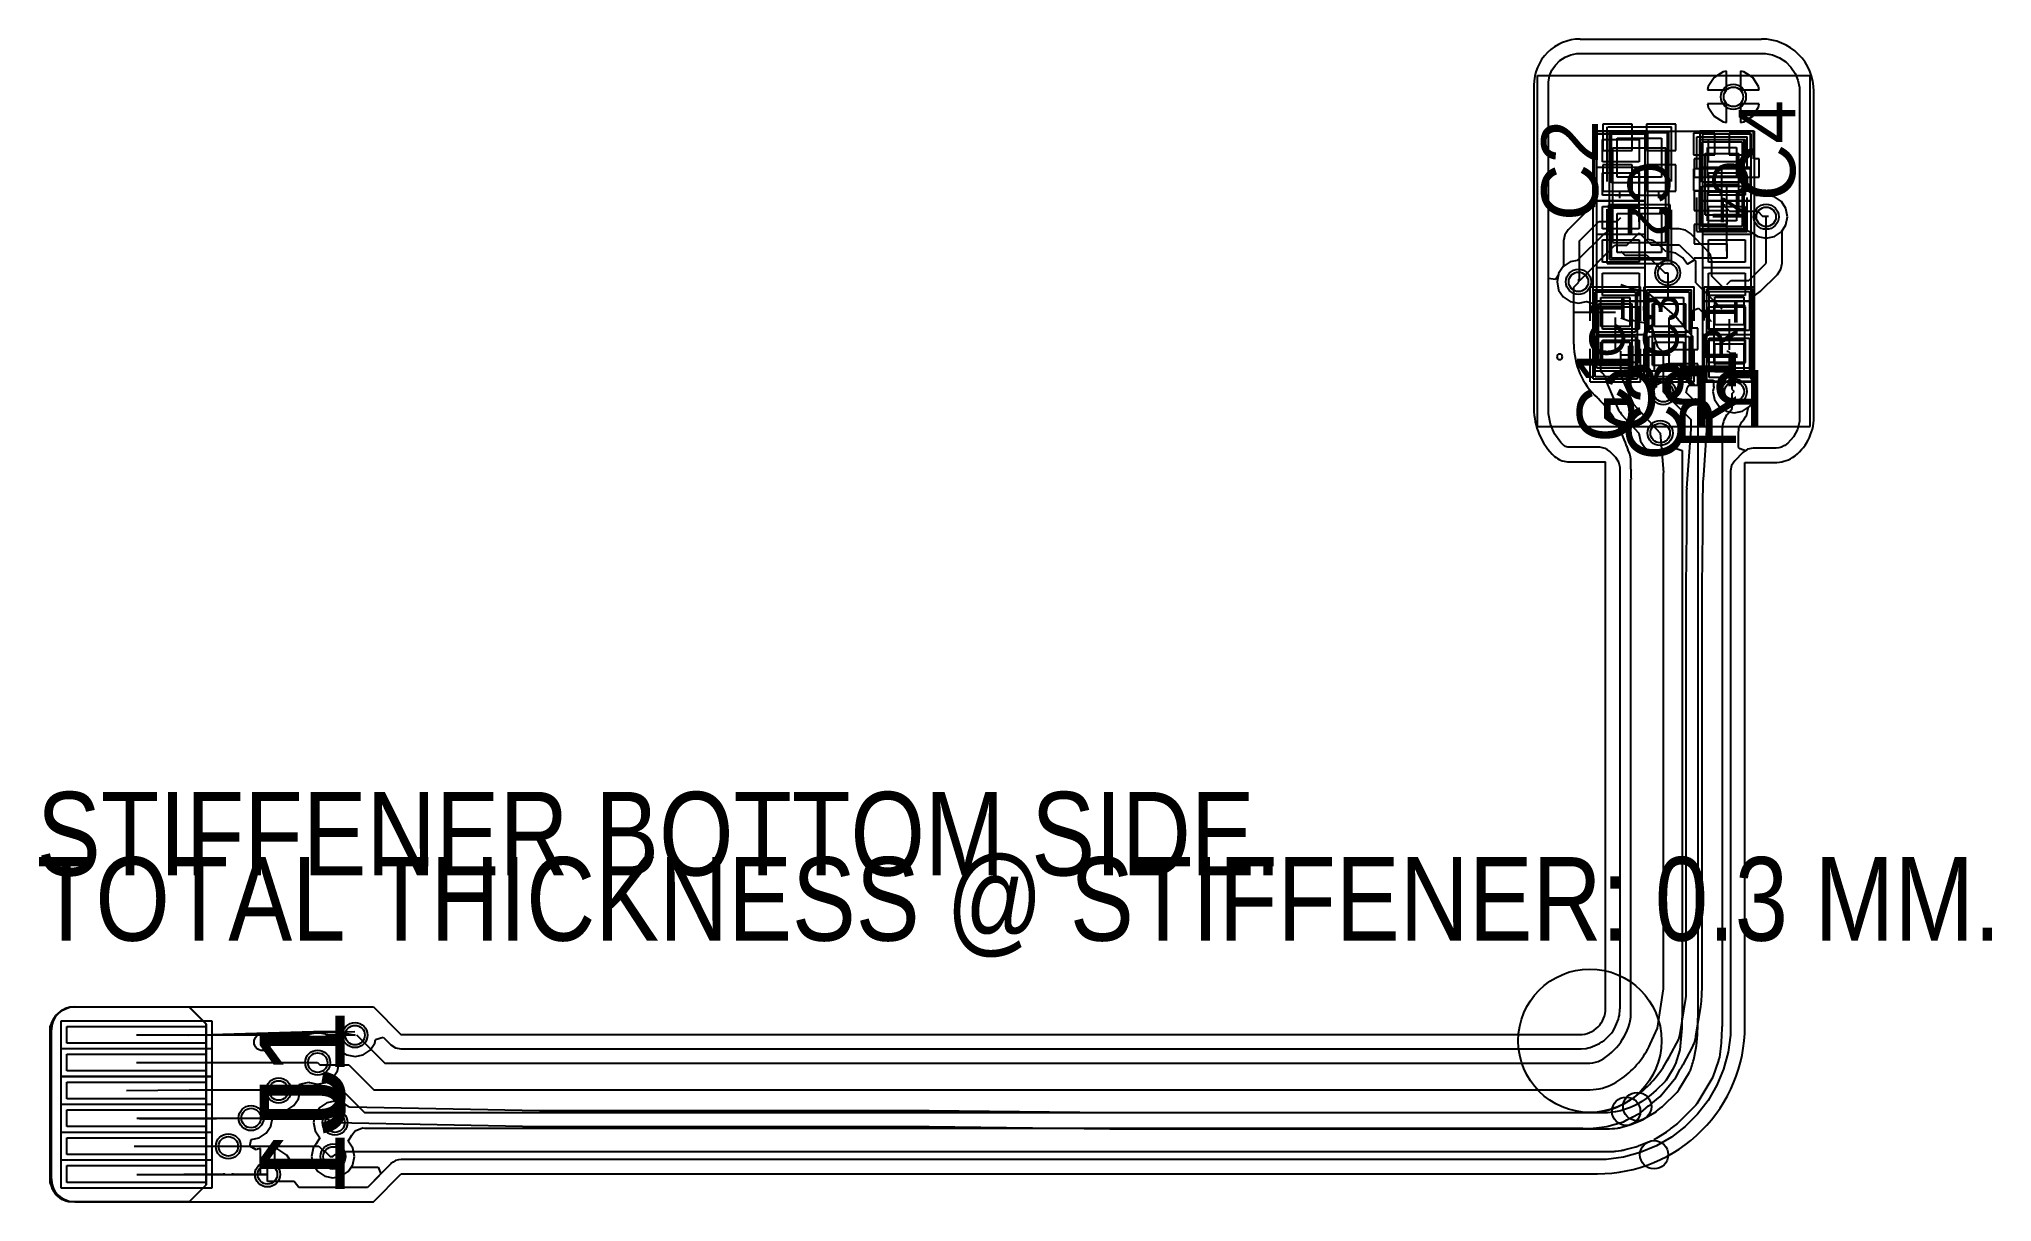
# Model space of a CAD drawing. Header units: millimetres. Extents: x -0.2 to 34.9, y 0 to 20.9.
import ezdxf

# ---------------------------------------------------------------- set-up
doc = ezdxf.new("R2010")
doc.units = ezdxf.units.MM
for name, color, linetype in [('BottomLayer', 5, 'Continuous'), ('BottomOverlay', 54, 'Continuous'), ('BottomPaste', 16, 'Continuous'), ('BottomSolder', 6, 'Continuous'), ('Mechanical1', 6, 'Continuous'), ('Mechanical14', 56, 'Continuous'), ('Mechanical15', 56, 'Continuous'), ('Mechanical16', 56, 'Continuous'), ('Mechanical4', 56, 'Continuous'), ('Mechanical5', 56, 'Continuous'), ('Mechanical7', 56, 'Continuous'), ('TopLayer', 1, 'Continuous'), ('TopOverlay', 2, 'Continuous'), ('TopPaste', 8, 'Continuous'), ('TopSolder', 216, 'Continuous'), ('ViaHoleLayer', 16, 'Continuous')]:
    doc.layers.add(name, color=color, linetype=linetype)
doc.styles.add('Arial', font='arial.ttf', dxfattribs={"height": 0.2})
doc.styles.add('Arial Narrow', font='ARIALN.TTF', dxfattribs={"height": 0.2})

msp = doc.modelspace()

# ---------------------------------------------------------------- texts
at = {"layer": 'BottomOverlay', "style": 'Arial', "text_generation_flag": 2}
msp.add_text('PPG', height=1.016, dxfattribs=at).set_placement((30.78, 13.913))
msp.add_text('J1', height=1.524, rotation=90, dxfattribs=at).set_placement((5.282, 2.378))
at = {"layer": 'Mechanical4', "style": 'Arial Narrow'}
for s, p in [('STIFFENER BOTTOM SIDE.', (-0.24, 5.859)), ('TOTAL THICKNESS @ STIFFENER: 0.3 MM.', (-0.24, 4.689))]:
    msp.add_text(s, height=1.5, dxfattribs=at).set_placement(p)
at = {"layer": 'Mechanical7', "style": 'Arial'}
for s, height, rotation, p in [('C2', 0.762, 270, (28.315, 18.677)), ('C4', 0.635, 270, (29.839, 18.687)), ('C1', 0.635, 90, (28.265, 15.151)), ('C3', 0.635, 90, (29.23, 15.151)), ('R1', 0.635, 90, (30.292, 15.071))]:
    msp.add_text(s, height=height, rotation=rotation, dxfattribs=at).set_placement(p)
at = {"layer": 'TopOverlay', "style": 'Arial'}
for s, height, p in [('C4', 1.016, (31.325, 17.964)), ('C2', 1.016, (27.784, 17.606)), ('C1', 1.016, (28.425, 13.625)), ('R1', 1.016, (30.263, 13.506)), ('C3', 1.016, (29.308, 13.304)), ('J1', 1.524, (5.283, 1.197))]:
    msp.add_text(s, height=height, rotation=90, dxfattribs=at).set_placement(p)

# ---------------------------------------------------------------- linework, layer by layer
at = {"layer": 'BottomLayer'}
for p, q in [((26.957, 20.312), (27.019, 20.405)), ((27.019, 20.405), (27.099, 20.485)), ((27.099, 20.485), (27.192, 20.547)), ((27.192, 20.547), (27.296, 20.59)), ((27.296, 20.59), (27.406, 20.612)), ((27.406, 20.612), (27.463, 20.612)), ((27.463, 20.612), (27.463, 20.612)), ((27.463, 20.612), (27.463, 20.612)), ((27.463, 20.612), (30.72, 20.612)), ((30.72, 20.612), (30.72, 20.612)), ((30.72, 20.612), (30.72, 20.612)), ((30.72, 20.612), (30.787, 20.612)), ((30.787, 20.612), (30.918, 20.586)), ((30.918, 20.586), (31.042, 20.535)), ((31.042, 20.535), (31.153, 20.46)), ((31.153, 20.46), (31.248, 20.366)), ((31.248, 20.366), (31.322, 20.255)), ((26.892, 20.097), (26.914, 20.208)), ((26.892, 20.041), (26.892, 20.097)), ((26.892, 14.243), (26.892, 20.041)), ((26.892, 20.041), (26.892, 20.041)), ((26.892, 20.041), (26.892, 20.041)), ((26.914, 20.208), (26.957, 20.312)), ((29.764, 20.021), (29.752, 19.961)), ((29.87, 20.179), (29.764, 20.021)), ((30.028, 20.285), (29.87, 20.179)), ((30.088, 20.297), (30.028, 20.285)), ((30.088, 19.961), (30.088, 20.297)), ((30.402, 20.285), (30.342, 20.297)), ((30.342, 20.297), (30.342, 19.961)), ((30.56, 20.179), (30.402, 20.285)), ((30.666, 20.021), (30.56, 20.179)), ((30.678, 19.961), (30.666, 20.021)), ((31.322, 20.255), (31.373, 20.131)), ((31.373, 20.131), (31.399, 20)), ((31.399, 20), (31.399, 19.933)), ((29.752, 19.961), (30.088, 19.961)), ((30.088, 19.707), (29.752, 19.707)), ((29.752, 19.707), (29.764, 19.647)), ((29.764, 19.647), (29.87, 19.489)), ((30.088, 19.371), (30.088, 19.707)), ((30.342, 19.961), (30.678, 19.961)), ((30.678, 19.707), (30.342, 19.707)), ((30.342, 19.707), (30.342, 19.371)), ((30.56, 19.489), (30.666, 19.647)), ((30.666, 19.647), (30.678, 19.707)), ((31.399, 19.933), (31.399, 19.933)), ((31.399, 19.933), (31.399, 19.933)), ((31.399, 19.933), (31.399, 14.083)), ((29.87, 19.489), (30.028, 19.383)), ((30.028, 19.383), (30.088, 19.371)), ((30.342, 19.371), (30.402, 19.383)), ((30.402, 19.383), (30.56, 19.489)), ((28.677, 19.219), (27.713, 19.219)), ((27.713, 19.219), (27.713, 18.515)), ((27.865, 19.067), (28.525, 19.067)), ((27.865, 18.667), (27.865, 19.067)), ((28.525, 19.067), (28.525, 18.667)), ((28.677, 18.515), (28.677, 19.219)), ((30.577, 19.219), (29.613, 19.219)), ((29.613, 19.219), (29.613, 18.721)), ((29.765, 19.067), (30.425, 19.067)), ((29.765, 18.667), (29.765, 19.067)), ((30.425, 19.067), (30.425, 18.667)), ((30.577, 18.721), (30.577, 19.219)), ((28.525, 18.667), (27.865, 18.667)), ((29.613, 18.721), (29.511, 18.721)), ((29.511, 18.721), (29.511, 18.394)), ((30.425, 18.667), (29.765, 18.667)), ((30.679, 18.721), (30.577, 18.721)), ((30.679, 18.394), (30.679, 18.721)), ((27.713, 18.515), (27.713, 17.862)), ((27.865, 18.467), (28.525, 18.467)), ((27.865, 18.067), (27.865, 18.467)), ((28.525, 18.467), (28.525, 18.067)), ((28.677, 17.276), (28.677, 18.515)), ((29.511, 18.394), (30.679, 18.394)), ((29.765, 18.467), (30.425, 18.467)), ((29.765, 18.067), (29.765, 18.467)), ((30.095, 17.667), (30.095, 18.267)), ((30.425, 18.467), (30.425, 18.067)), ((28.525, 18.067), (27.865, 18.067)), ((30.681, 18.14), (29.511, 18.14)), ((29.511, 18.14), (29.511, 17.813)), ((30.425, 18.067), (29.765, 18.067)), ((30.777, 18.061), (30.681, 18.14)), ((30.802, 18.066), (30.777, 18.061)), ((30.95, 18.037), (30.802, 18.066)), ((31.075, 17.953), (30.95, 18.037)), ((31.158, 17.828), (31.075, 17.953)), ((27.595, 17.796), (27.248, 17.448)), ((27.45, 17.247), (27.797, 17.594)), ((27.595, 17.796), (27.595, 17.796)), ((27.688, 17.857), (27.595, 17.796)), ((27.713, 17.862), (27.688, 17.857)), ((27.797, 17.594), (28.122, 17.594)), ((27.865, 17.867), (28.525, 17.867)), ((27.865, 17.467), (27.865, 17.867)), ((28.122, 17.594), (28.195, 17.667)), ((28.525, 17.867), (28.525, 17.467)), ((29.511, 17.813), (29.511, 17.794)), ((29.511, 17.794), (30.095, 17.794)), ((30.095, 17.54), (29.511, 17.54)), ((29.511, 17.54), (29.511, 17.194)), ((29.765, 17.867), (30.425, 17.867)), ((29.765, 17.467), (29.765, 17.867)), ((30.095, 17.794), (30.095, 17.54)), ((30.095, 17.067), (30.095, 17.667)), ((30.425, 17.867), (30.425, 17.467)), ((30.802, 16.849), (30.802, 17.681)), ((31.087, 17.428), (31.158, 17.534)), ((31.187, 17.681), (31.158, 17.828)), ((31.158, 17.534), (31.187, 17.681)), ((27.187, 17.356), (27.165, 17.247)), ((27.165, 17.247), (27.165, 17.247)), ((27.165, 17.247), (27.165, 16.789)), ((27.248, 17.448), (27.187, 17.356)), ((27.45, 16.531), (27.45, 17.247)), ((28.525, 17.467), (27.865, 17.467)), ((27.865, 17.267), (28.525, 17.267)), ((27.865, 16.867), (27.865, 17.267)), ((28.525, 17.267), (28.525, 16.867)), ((28.771, 17.257), (28.677, 17.276)), ((28.864, 17.196), (28.771, 17.257)), ((29.006, 17.053), (28.864, 17.196)), ((29.511, 17.194), (30.095, 17.194)), ((30.425, 17.467), (29.765, 17.467)), ((29.765, 17.267), (30.425, 17.267)), ((29.765, 16.867), (29.765, 17.267)), ((30.095, 17.194), (30.095, 16.94)), ((30.425, 17.267), (30.425, 16.867)), ((31.087, 16.849), (31.087, 17.428)), ((28.525, 16.867), (27.865, 16.867)), ((28.195, 17.067), (28.268, 16.994)), ((28.268, 16.994), (28.662, 16.994)), ((28.662, 16.994), (28.982, 16.674)), ((29.034, 17.059), (29.006, 17.053)), ((29.182, 17.03), (29.034, 17.059)), ((29.306, 16.946), (29.182, 17.03)), ((29.384, 16.83), (29.306, 16.946)), ((29.393, 16.829), (29.384, 16.83)), ((29.511, 16.904), (29.393, 16.829)), ((30.095, 16.94), (29.511, 16.94)), ((29.511, 16.94), (29.511, 16.904)), ((30.425, 16.867), (29.765, 16.867)), ((30.493, 16.54), (30.802, 16.849)), ((31.066, 16.74), (31.087, 16.849)), ((31.087, 16.849), (31.087, 16.849)), ((27.077, 16.661), (27.048, 16.514)), ((27.048, 16.514), (27.077, 16.367)), ((27.161, 16.786), (27.077, 16.661)), ((27.165, 16.789), (27.161, 16.786)), ((27.433, 16.514), (27.45, 16.531)), ((27.865, 16.667), (28.525, 16.667)), ((27.865, 16.267), (27.865, 16.667)), ((28.525, 16.667), (28.525, 16.267)), ((28.982, 16.674), (29.034, 16.674)), ((29.765, 16.667), (30.425, 16.667)), ((29.765, 16.267), (29.765, 16.667)), ((30.095, 16.467), (30.168, 16.54)), ((30.168, 16.54), (30.493, 16.54)), ((30.425, 16.667), (30.425, 16.267)), ((30.695, 16.339), (31.004, 16.648)), ((31.004, 16.648), (31.066, 16.74)), ((31.004, 16.648), (31.004, 16.648)), ((27.077, 16.367), (27.161, 16.242)), ((27.161, 16.242), (27.286, 16.158)), ((27.286, 16.158), (27.433, 16.129)), ((27.433, 16.129), (27.58, 16.158)), ((27.58, 16.158), (27.586, 16.162)), ((27.586, 16.162), (27.671, 16.13)), ((27.671, 16.13), (27.713, 16.094)), ((28.525, 16.267), (27.865, 16.267)), ((28.195, 16.467), (28.398, 16.394)), ((28.398, 16.394), (28.641, 16.346)), ((28.641, 16.346), (29.153, 15.911)), ((30.425, 16.267), (29.765, 16.267)), ((30.577, 16.272), (30.602, 16.277)), ((30.577, 15.515), (30.577, 16.272)), ((30.602, 16.277), (30.695, 16.339)), ((27.713, 16.094), (27.713, 14.915)), ((27.865, 16.067), (28.525, 16.067)), ((27.865, 15.667), (27.865, 16.067)), ((28.195, 15.867), (28.389, 15.797)), ((28.389, 15.797), (28.398, 15.794)), ((28.398, 15.794), (28.398, 15.823)), ((28.421, 15.819), (28.597, 15.782)), ((28.525, 16.067), (28.525, 15.667)), ((29.154, 15.91), (29.161, 15.904)), ((29.161, 15.904), (29.161, 15.904)), ((29.765, 16.067), (30.425, 16.067)), ((29.765, 15.667), (29.765, 16.067)), ((30.425, 16.067), (30.425, 15.667)), ((28.525, 15.667), (27.865, 15.667)), ((27.865, 15.467), (28.525, 15.467)), ((27.865, 15.067), (27.865, 15.467)), ((28.525, 15.467), (28.525, 15.067)), ((28.816, 15.462), (28.816, 15.462)), ((29.347, 15.673), (29.486, 15.535)), ((29.486, 14.951), (29.486, 15.535)), ((30.425, 15.667), (29.765, 15.667)), ((29.765, 15.467), (30.425, 15.467)), ((29.765, 15.067), (29.765, 15.467)), ((30.425, 15.467), (30.425, 15.067)), ((30.577, 14.915), (30.577, 15.515)), ((28.195, 14.828), (28.195, 15.267)), ((28.827, 15.419), (28.851, 15.349)), ((28.851, 15.349), (28.957, 15.243)), ((28.957, 14.533), (28.957, 15.243)), ((30.095, 15.267), (30.12, 15.267)), ((30.12, 15.267), (30.193, 15.194)), ((30.193, 14.584), (30.193, 15.194)), ((27.713, 14.915), (27.827, 14.915)), ((27.827, 14.915), (27.854, 14.887)), ((27.854, 14.887), (27.91, 14.822)), ((28.525, 15.067), (27.865, 15.067)), ((27.91, 14.822), (27.922, 14.77)), ((27.922, 14.77), (27.932, 14.717)), ((28.195, 14.828), (28.195, 14.827)), ((28.195, 14.827), (28.414, 14.324)), ((29.486, 14.951), (29.593, 14.844)), ((29.593, 14.347), (29.593, 14.844)), ((30.425, 15.067), (29.765, 15.067)), ((30.523, 14.788), (30.529, 14.805)), ((30.586, 14.694), (30.523, 14.788)), ((30.529, 14.805), (30.577, 14.915)), ((30.577, 14.915), (30.577, 14.915)), ((30.577, 14.915), (30.577, 14.915)), ((27.932, 14.717), (27.933, 14.715)), ((27.933, 14.715), (27.934, 14.713)), ((27.934, 14.713), (28.152, 14.211)), ((30.193, 14.584), (30.23, 14.546)), ((30.193, 14.509), (30.23, 14.546)), ((30.193, 14.238), (30.193, 14.509)), ((30.502, 14.274), (30.586, 14.399)), ((30.615, 14.546), (30.586, 14.694)), ((30.586, 14.399), (30.615, 14.546)), ((26.892, 14.242), (26.892, 14.243)), ((26.892, 14.147), (26.892, 14.242)), ((26.892, 14.242), (26.892, 14.242)), ((26.93, 13.962), (26.892, 14.147)), ((28.152, 14.211), (28.18, 14.172)), ((28.18, 14.172), (28.205, 14.131)), ((28.205, 14.131), (28.516, 13.795)), ((28.414, 14.324), (28.9, 13.8)), ((29.581, 3.4), (29.581, 14.273)), ((30.114, 14.147), (30.193, 14.238)), ((30.363, 13.998), (30.408, 14.051)), ((30.408, 14.051), (30.43, 14.091)), ((30.43, 14.091), (30.456, 14.129)), ((30.456, 14.129), (30.458, 14.139)), ((30.458, 14.139), (30.463, 14.148)), ((30.463, 14.148), (30.468, 14.193)), ((30.468, 14.193), (30.477, 14.238)), ((30.477, 14.258), (30.502, 14.274)), ((30.477, 14.238), (30.477, 14.258)), ((31.399, 14.083), (31.399, 14.083)), ((31.399, 14.083), (31.399, 14.083)), ((31.399, 14.083), (31.399, 14.008)), ((27.005, 13.787), (26.93, 13.962)), ((27.114, 13.632), (27.005, 13.787)), ((28.516, 13.795), (28.544, 13.653)), ((30.019, 13.9), (30.019, 13.901)), ((30.019, 3.581), (30.019, 13.896)), ((30.304, 13.769), (30.314, 13.896)), ((30.304, 13.54), (30.304, 13.769)), ((30.314, 13.896), (30.363, 13.998)), ((30.314, 13.896), (30.314, 13.896)), ((30.314, 13.896), (30.314, 13.896)), ((31.293, 13.729), (31.193, 13.616)), ((31.363, 13.862), (31.293, 13.729)), ((31.399, 14.008), (31.363, 13.862)), ((27.178, 13.571), (27.114, 13.632)), ((27.181, 13.569), (27.178, 13.571)), ((27.199, 13.558), (27.181, 13.569)), ((27.22, 13.55), (27.199, 13.558)), ((27.241, 13.545), (27.22, 13.55)), ((27.245, 13.545), (27.241, 13.545)), ((27.814, 13.545), (27.245, 13.545)), ((27.913, 13.525), (27.814, 13.545)), ((27.956, 13.497), (27.913, 13.525)), ((27.997, 13.469), (27.956, 13.497)), ((28.104, 13.362), (27.997, 13.469)), ((27.997, 13.469), (27.997, 13.469)), ((28.16, 13.278), (28.104, 13.362)), ((28.544, 13.653), (28.628, 13.528)), ((28.628, 13.528), (28.753, 13.444)), ((28.753, 13.444), (28.9, 13.415)), ((28.9, 13.415), (29.047, 13.444)), ((29.047, 13.444), (29.169, 13.526)), ((29.169, 13.526), (29.186, 13.523)), ((29.186, 13.523), (29.296, 13.485)), ((29.296, 13.485), (29.296, 3.406)), ((30.336, 13.515), (30.304, 13.54)), ((30.431, 13.482), (30.336, 13.515)), ((30.47, 13.509), (30.431, 13.482)), ((30.569, 13.528), (30.47, 13.509)), ((30.954, 13.528), (30.569, 13.528)), ((30.979, 13.528), (30.954, 13.528)), ((30.954, 13.528), (30.954, 13.528)), ((30.954, 13.528), (30.954, 13.528)), ((31.028, 13.535), (30.979, 13.528)), ((31.076, 13.549), (31.028, 13.535)), ((31.122, 13.569), (31.076, 13.549)), ((31.137, 13.578), (31.122, 13.569)), ((31.193, 13.616), (31.137, 13.578)), ((28.18, 13.179), (28.16, 13.278)), ((28.179, 3.47), (28.18, 13.179)), ((30.019, 3.271), (30.019, 3.581)), ((28.081, 3.113), (28.151, 3.28)), ((28.151, 3.28), (28.158, 3.318)), ((28.158, 3.318), (28.169, 3.354)), ((28.169, 3.354), (28.178, 3.445)), ((28.177, 3.458), (28.179, 3.47)), ((28.178, 3.445), (28.177, 3.458)), ((29.296, 3.406), (29.288, 3.213)), ((29.288, 3.213), (29.289, 3.207)), ((29.289, 3.207), (29.288, 3.201)), ((29.288, 3.201), (29.288, 3.124)), ((29.573, 3.201), (29.581, 3.4)), ((29.573, 3.124), (29.573, 3.201)), ((0.3, 3.151), (2.8, 3.151)), ((0.3, 2.851), (0.3, 3.151)), ((2.8, 2.851), (0.3, 2.851)), ((2.487, 2.993), (4.726, 3.057)), ((2.8, 3.151), (2.8, 2.851)), ((4.726, 3.057), (5.144, 3.057)), ((5.144, 3.057), (5.471, 2.994)), ((5.743, 2.722), (5.826, 2.847)), ((5.826, 2.847), (5.84, 2.915)), ((5.84, 2.915), (5.977, 2.956)), ((5.977, 2.956), (6.112, 2.822)), ((6.112, 2.822), (6.196, 2.766)), ((27.645, 2.774), (27.812, 2.844)), ((27.812, 2.844), (27.812, 2.844)), ((27.812, 2.844), (27.813, 2.844)), ((27.813, 2.844), (27.854, 2.871)), ((27.854, 2.871), (27.896, 2.9)), ((27.896, 2.9), (27.897, 2.9)), ((27.897, 2.9), (28.025, 3.028)), ((27.897, 2.9), (27.897, 2.9)), ((28.025, 3.029), (28.053, 3.07)), ((28.025, 3.028), (28.025, 3.029)), ((28.025, 3.028), (28.025, 3.028)), ((28.053, 3.07), (28.081, 3.112)), ((28.081, 3.112), (28.081, 3.113)), ((28.081, 3.113), (28.081, 3.113)), ((29.29, 3.116), (29.252, 2.731)), ((29.288, 3.124), (29.29, 3.116)), ((0.3, 2.651), (2.8, 2.651)), ((0.3, 2.351), (0.3, 2.651)), ((2, 2.5), (3.887, 2.5)), ((2.8, 2.651), (2.8, 2.351)), ((3.887, 2.5), (3.891, 2.504)), ((3.891, 2.504), (4.309, 2.504)), ((4.309, 2.504), (4.313, 2.5)), ((4.313, 2.5), (4.8, 2.5)), ((5.156, 2.353), (5.185, 2.5)), ((5.167, 2.591), (5.281, 2.667)), ((5.185, 2.5), (5.167, 2.591)), ((5.281, 2.667), (5.323, 2.639)), ((5.323, 2.639), (5.471, 2.61)), ((5.471, 2.61), (5.618, 2.639)), ((5.618, 2.639), (5.743, 2.722)), ((6.196, 2.766), (6.295, 2.746)), ((6.295, 2.746), (27.455, 2.746)), ((27.455, 2.746), (27.467, 2.748)), ((27.467, 2.748), (27.48, 2.747)), ((27.48, 2.747), (27.571, 2.756)), ((27.571, 2.756), (27.607, 2.767)), ((27.607, 2.767), (27.645, 2.774)), ((29.163, 2.456), (29.115, 2.365)), ((29.172, 2.473), (29.163, 2.456)), ((29.175, 2.479), (29.172, 2.473)), ((29.252, 2.731), (29.175, 2.48)), ((29.175, 2.48), (29.175, 2.479)), ((29.849, 2.245), (29.95, 2.54)), ((29.953, 2.549), (29.969, 2.597)), ((29.969, 2.597), (29.969, 2.597)), ((2.8, 2.351), (0.3, 2.351)), ((0.3, 2.151), (2.8, 2.151)), ((0.3, 1.851), (0.3, 2.151)), ((2.8, 2.151), (2.8, 1.851)), ((4.467, 2.088), (4.483, 2.113)), ((4.483, 2.113), (4.642, 2.152)), ((4.642, 2.152), (4.653, 2.144)), ((4.653, 2.144), (4.8, 2.115)), ((4.8, 2.115), (4.947, 2.144)), ((4.947, 2.144), (5.072, 2.228)), ((5.072, 2.228), (5.156, 2.353)), ((28.989, 2.162), (28.829, 2.005)), ((29.006, 2.185), (28.989, 2.162)), ((29.115, 2.365), (29.006, 2.185)), ((29.241, 2.022), (29.425, 2.328)), ((29.447, 2.373), (29.447, 2.375)), ((29.563, 1.769), (29.849, 2.245)), ((2.8, 1.851), (0.3, 1.851)), ((2.493, 2.01), (4.09, 2.01)), ((4.09, 2.01), (4.1, 2)), ((4.372, 1.728), (4.456, 1.853)), ((4.456, 1.853), (4.485, 2)), ((4.485, 2), (4.467, 2.088)), ((4.964, 1.779), (4.839, 1.695)), ((5.111, 1.808), (4.964, 1.779)), ((5.258, 1.779), (5.111, 1.808)), ((5.371, 1.703), (5.258, 1.779)), ((28.573, 1.801), (28.47, 1.745)), ((28.651, 1.857), (28.573, 1.801)), ((28.732, 1.924), (28.651, 1.857)), ((28.829, 2.005), (28.732, 1.924)), ((28.829, 2.005), (28.829, 2.005)), ((28.939, 1.713), (29.202, 1.972)), ((29.202, 1.972), (29.241, 2.022)), ((0.3, 1.651), (2.8, 1.651)), ((0.3, 1.351), (0.3, 1.651)), ((1.6, 1.5), (2.985, 1.5)), ((2.8, 1.651), (2.8, 1.351)), ((2.985, 1.5), (2.988, 1.503)), ((2.988, 1.503), (3.602, 1.503)), ((3.602, 1.503), (3.605, 1.5)), ((3.605, 1.5), (3.605, 1.505)), ((3.96, 1.358), (3.99, 1.505)), ((3.984, 1.531), (4.074, 1.62)), ((3.99, 1.505), (3.984, 1.531)), ((4.074, 1.62), (4.1, 1.615)), ((4.1, 1.615), (4.247, 1.645)), ((4.247, 1.645), (4.372, 1.728)), ((4.755, 1.57), (4.726, 1.423)), ((4.726, 1.423), (4.755, 1.276)), ((4.839, 1.695), (4.755, 1.57)), ((5.111, 1.423), (8.78, 1.351)), ((8.782, 1.636), (5.371, 1.703)), ((15.774, 1.636), (8.782, 1.636)), ((15.775, 1.636), (15.774, 1.636)), ((15.776, 1.636), (15.775, 1.636)), ((15.779, 1.636), (15.776, 1.636)), ((15.78, 1.636), (15.779, 1.636)), ((15.779, 1.636), (15.779, 1.636)), ((19.022, 1.599), (15.78, 1.636)), ((27.945, 1.599), (19.022, 1.599)), ((27.955, 1.597), (27.945, 1.599)), ((28.091, 1.615), (27.955, 1.597)), ((28.096, 1.617), (28.091, 1.615)), ((28.19, 1.635), (28.096, 1.617)), ((28.275, 1.663), (28.19, 1.635)), ((28.279, 1.665), (28.275, 1.663)), ((28.364, 1.695), (28.279, 1.665)), ((28.456, 1.738), (28.364, 1.695)), ((28.4, 1.399), (28.42, 1.407)), ((28.42, 1.407), (28.551, 1.461)), ((28.467, 1.743), (28.456, 1.738)), ((28.47, 1.745), (28.467, 1.743)), ((28.551, 1.461), (28.58, 1.474)), ((28.58, 1.474), (28.58, 1.474)), ((28.598, 1.482), (28.598, 1.482)), ((28.599, 1.482), (28.601, 1.483)), ((28.621, 1.495), (28.802, 1.605)), ((28.802, 1.605), (28.832, 1.626)), ((28.834, 1.628), (28.919, 1.696)), ((29.209, 1.409), (29.523, 1.718)), ((2.8, 1.351), (0.3, 1.351)), ((0.3, 1.151), (2.8, 1.151)), ((0.3, 0.851), (0.3, 1.151)), ((2.8, 1.151), (2.8, 0.851)), ((3.581, 0.999), (3.605, 1.12)), ((3.605, 1.12), (3.752, 1.149)), ((3.752, 1.149), (3.877, 1.233)), ((3.877, 1.233), (3.96, 1.358)), ((4.755, 1.276), (4.839, 1.151)), ((4.839, 1.151), (4.773, 1.042)), ((8.78, 1.351), (15.774, 1.351)), ((15.774, 1.351), (15.777, 1.351)), ((15.777, 1.351), (19.02, 1.314)), ((19.02, 1.314), (27.945, 1.314)), ((28.133, 1.326), (28.134, 1.326)), ((28.167, 1.332), (28.356, 1.383)), ((28.389, 1.394), (28.4, 1.399)), ((28.541, 1.018), (28.671, 1.071)), ((28.671, 1.071), (28.694, 1.081)), ((28.694, 1.081), (28.737, 1.099)), ((28.784, 1.121), (28.784, 1.121)), ((28.784, 1.121), (28.784, 1.121)), ((28.784, 1.121), (28.786, 1.121)), ((28.786, 1.121), (28.787, 1.122)), ((28.787, 1.122), (28.788, 1.123)), ((28.831, 1.147), (29.017, 1.26)), ((29.086, 1.309), (29.19, 1.392)), ((2.8, 0.851), (0.3, 0.851)), ((1.509, 1), (3.195, 1)), ((3.195, 1), (3.197, 0.998)), ((3.581, 0.998), (3.581, 0.999)), ((3.581, 0.999), (3.581, 0.999)), ((3.581, 0.999), (3.581, 0.999)), ((3.698, 0.935), (3.581, 0.998)), ((3.581, 0.998), (3.581, 0.998)), ((3.713, 0.945), (3.698, 0.935)), ((3.773, 0.957), (3.713, 0.945)), ((3.773, 0.494), (3.773, 0.957)), ((4.087, 0.945), (4.027, 0.957)), ((4.027, 0.957), (4.027, 0.621)), ((4.245, 0.839), (4.087, 0.945)), ((4.351, 0.681), (4.245, 0.839)), ((4.72, 0.963), (4.691, 0.816)), ((4.691, 0.816), (4.72, 0.669)), ((4.773, 1.042), (4.72, 0.963)), ((5.075, 0.816), (5.113, 0.854)), ((5.113, 0.854), (5.252, 0.854)), ((5.252, 0.854), (5.305, 0.907)), ((5.305, 0.907), (28.068, 0.907)), ((28.068, 0.907), (28.068, 0.908)), ((28.104, 0.91), (28.105, 0.91)), ((28.105, 0.91), (28.2, 0.925)), ((28.269, 0.939), (28.462, 0.991)), ((0.3, 0.651), (2.8, 0.651)), ((0.3, 0.351), (0.3, 0.651)), ((2.8, 0.351), (0.3, 0.351)), ((1.557, 0.494), (3.9, 0.494)), ((2.8, 0.651), (2.8, 0.351)), ((3.9, 0.494), (3.773, 0.494)), ((3.9, 0.367), (3.9, 0.494)), ((4.381, 0.367), (3.9, 0.367)), ((4.027, 0.621), (4.363, 0.621)), ((4.363, 0.621), (4.351, 0.681)), ((4.46, 0.259), (4.381, 0.367)), ((4.72, 0.669), (4.803, 0.544)), ((4.803, 0.544), (4.928, 0.461)), ((4.928, 0.461), (5.075, 0.431)), ((5.075, 0.431), (5.223, 0.461)), ((5.223, 0.461), (5.347, 0.544)), ((5.347, 0.544), (5.393, 0.612)), ((5.393, 0.612), (5.409, 0.623)), ((5.409, 0.623), (5.888, 0.623)), ((5.937, 0.506), (5.695, 0.259)), ((5.888, 0.623), (5.937, 0.506)), ((5.695, 0.259), (4.46, 0.259))]:
    msp.add_line(p, q, dxfattribs=at)
for centre, radius in [((30.215, 19.834), 0.225), ((30.802, 17.681), 0.225), ((29.034, 16.674), 0.225), ((27.433, 16.514), 0.225), ((28.957, 14.533), 0.225), ((30.23, 14.546), 0.225), ((28.9, 13.8), 0.225), ((5.471, 2.994), 0.225), ((4.8, 2.5), 0.225), ((4.1, 2), 0.225), ((28.289, 1.628), 0.254), ((28.487, 1.711), 0.254), ((3.605, 1.505), 0.225), ((5.111, 1.423), 0.225), ((3.197, 0.998), 0.225), ((28.791, 0.846), 0.254), ((3.9, 0.494), 0.225), ((5.075, 0.816), 0.225)]:
    msp.add_circle(centre, radius, dxfattribs=at)
for centre, radius, start, end in [((28.37, 15.57), 0.254, 78.3091, 83.5878), ((28.545, 15.533), 0.254, 12.5592, 78.1524), ((28.989, 15.717), 0.254, 49.3205, 49.648), ((28.23, 14.964), 1.323, 32.4018, 45.2564), ((26.953, 15.185), 1.883, 8.4469, 12.3706), ((29.067, 15.502), 0.254, 189.1203, 199.0216), ((29.835, 14.272), 0.254, 162.8625, 179.7438), ((30.405, 13.894), 0.386, 139.0588, 178.9965), ((30.273, 13.896), 0.254, 179.101, 180.0195), ((27.479, 3.271), 2.54, 353.9812, 359.9089), ((27.479, 3.271), 2.54, 359.9089, 0), ((27.276, 3.124), 2.297, 347.2685, 0), ((27.666, 3.005), 2.339, 349.9586, 359.9999), ((27.276, 3.124), 2.297, 340.9573, 347.2685), ((29.326, 2.754), 0.66, 341.0606, 341.8952), ((29.208, 2.459), 0.254, 328.8067, 340.2055), ((29.345, 1.9), 0.254, 314.5057, 328.9795), ((28.482, 1.708), 0.254, 292.8156, 297.1142), ((28.784, 1.121), 0.406, 117.1637, 117.3208), ((28.487, 1.711), 0.254, 296.5809, 301.7141), ((28.676, 1.826), 0.254, 308.0122, 308.5018), ((28.676, 1.826), 0.254, 308.5019, 308.5466), ((28.761, 1.894), 0.254, 308.6592, 314.5754), ((29.031, 1.59), 0.254, 308.6594, 314.5754), ((27.945, 2.808), 1.494, 270, 277.2139), ((28.101, 1.578), 0.254, 277.5232, 285.0782), ((28.289, 1.628), 0.254, 285.1887, 293.0447), ((28.487, 1.711), 0.66, 297.1038, 301.4055), ((28.672, 1.824), 0.66, 301.4027, 308.8071), ((28.067, 1.162), 0.254, 270.1942, 278.396), ((28.101, 1.578), 0.66, 278.5738, 284.7275), ((28.289, 1.628), 0.66, 285.1878, 292.4049)]:
    msp.add_arc(centre, radius, start, end, dxfattribs=at)
at = {"layer": 'BottomOverlay'}
for p, q in [((27.695, 14.917), (27.695, 19.217)), ((27.695, 19.217), (30.595, 19.217)), ((30.595, 14.917), (30.595, 19.217)), ((27.695, 14.917), (30.595, 14.917))]:
    msp.add_line(p, q, dxfattribs=at)
msp.add_circle((3.811, 2.869), 0.152, dxfattribs=at)
for start, end in [(0, 180), (180, 0)]:
    msp.add_arc((27.095, 15.167), 0.05, start, end, dxfattribs=at)
at = {"layer": 'BottomPaste'}
for p, q in [((27.865, 19.067), (28.525, 19.067)), ((27.865, 18.667), (27.865, 19.067)), ((28.525, 19.067), (28.525, 18.667)), ((29.765, 19.067), (30.425, 19.067)), ((29.765, 18.667), (29.765, 19.067)), ((30.425, 19.067), (30.425, 18.667)), ((28.525, 18.667), (27.865, 18.667)), ((30.425, 18.667), (29.765, 18.667)), ((27.865, 18.467), (28.525, 18.467)), ((27.865, 18.067), (27.865, 18.467)), ((28.525, 18.467), (28.525, 18.067)), ((29.765, 18.467), (30.425, 18.467)), ((29.765, 18.067), (29.765, 18.467)), ((30.425, 18.467), (30.425, 18.067)), ((28.525, 18.067), (27.865, 18.067)), ((30.425, 18.067), (29.765, 18.067)), ((27.865, 17.867), (28.525, 17.867)), ((27.865, 17.467), (27.865, 17.867)), ((28.525, 17.867), (28.525, 17.467)), ((29.765, 17.867), (30.425, 17.867)), ((29.765, 17.467), (29.765, 17.867)), ((30.425, 17.867), (30.425, 17.467)), ((28.525, 17.467), (27.865, 17.467)), ((27.865, 17.267), (28.525, 17.267)), ((27.865, 16.867), (27.865, 17.267)), ((28.525, 17.267), (28.525, 16.867)), ((30.425, 17.467), (29.765, 17.467)), ((29.765, 17.267), (30.425, 17.267)), ((29.765, 16.867), (29.765, 17.267)), ((30.425, 17.267), (30.425, 16.867)), ((28.525, 16.867), (27.865, 16.867)), ((30.425, 16.867), (29.765, 16.867)), ((27.865, 16.667), (28.525, 16.667)), ((27.865, 16.267), (27.865, 16.667)), ((28.525, 16.667), (28.525, 16.267)), ((29.765, 16.667), (30.425, 16.667)), ((29.765, 16.267), (29.765, 16.667)), ((30.425, 16.667), (30.425, 16.267)), ((28.525, 16.267), (27.865, 16.267)), ((30.425, 16.267), (29.765, 16.267)), ((27.865, 16.067), (28.525, 16.067)), ((27.865, 15.667), (27.865, 16.067)), ((28.525, 16.067), (28.525, 15.667)), ((29.765, 16.067), (30.425, 16.067)), ((29.765, 15.667), (29.765, 16.067)), ((30.425, 16.067), (30.425, 15.667)), ((28.525, 15.667), (27.865, 15.667)), ((27.865, 15.467), (28.525, 15.467)), ((27.865, 15.067), (27.865, 15.467)), ((28.525, 15.467), (28.525, 15.067)), ((30.425, 15.667), (29.765, 15.667)), ((29.765, 15.467), (30.425, 15.467)), ((29.765, 15.067), (29.765, 15.467)), ((30.425, 15.467), (30.425, 15.067)), ((28.525, 15.067), (27.865, 15.067)), ((30.425, 15.067), (29.765, 15.067)), ((0.3, 3.151), (2.8, 3.151)), ((0.3, 2.851), (0.3, 3.151)), ((2.8, 2.851), (0.3, 2.851)), ((2.8, 3.151), (2.8, 2.851)), ((0.3, 2.651), (2.8, 2.651)), ((0.3, 2.351), (0.3, 2.651)), ((2.8, 2.651), (2.8, 2.351)), ((2.8, 2.351), (0.3, 2.351)), ((0.3, 2.151), (2.8, 2.151)), ((0.3, 1.851), (0.3, 2.151)), ((2.8, 2.151), (2.8, 1.851)), ((2.8, 1.851), (0.3, 1.851)), ((0.3, 1.651), (2.8, 1.651)), ((0.3, 1.351), (0.3, 1.651)), ((2.8, 1.651), (2.8, 1.351)), ((2.8, 1.351), (0.3, 1.351)), ((0.3, 1.151), (2.8, 1.151)), ((0.3, 0.851), (0.3, 1.151)), ((2.8, 1.151), (2.8, 0.851)), ((2.8, 0.851), (0.3, 0.851)), ((0.3, 0.651), (2.8, 0.651)), ((0.3, 0.351), (0.3, 0.651)), ((2.8, 0.351), (0.3, 0.351)), ((2.8, 0.651), (2.8, 0.351))]:
    msp.add_line(p, q, dxfattribs=at)
at = {"layer": 'BottomSolder'}
for p, q in [((27.763, 19.169), (28.627, 19.169)), ((27.763, 18.565), (27.763, 19.169)), ((28.627, 19.169), (28.627, 18.565)), ((29.663, 19.169), (30.527, 19.169)), ((29.663, 18.565), (29.663, 19.169)), ((30.527, 19.169), (30.527, 18.565)), ((27.763, 18.569), (28.627, 18.569)), ((27.763, 17.965), (27.763, 18.569)), ((28.627, 18.565), (27.763, 18.565)), ((28.627, 18.569), (28.627, 17.965)), ((29.663, 18.569), (30.527, 18.569)), ((29.663, 17.965), (29.663, 18.569)), ((30.527, 18.565), (29.663, 18.565)), ((30.527, 18.569), (30.527, 17.965)), ((27.763, 17.969), (28.627, 17.969)), ((27.763, 17.365), (27.763, 17.969)), ((28.627, 17.965), (27.763, 17.965)), ((28.627, 17.969), (28.627, 17.365)), ((29.663, 17.969), (30.527, 17.969)), ((29.663, 17.365), (29.663, 17.969)), ((30.527, 17.965), (29.663, 17.965)), ((30.527, 17.969), (30.527, 17.365)), ((27.763, 17.369), (28.627, 17.369)), ((27.763, 16.765), (27.763, 17.369)), ((28.627, 17.365), (27.763, 17.365)), ((28.627, 17.369), (28.627, 16.765)), ((29.663, 17.369), (30.527, 17.369)), ((29.663, 16.765), (29.663, 17.369)), ((30.527, 17.365), (29.663, 17.365)), ((30.527, 17.369), (30.527, 16.765)), ((27.763, 16.769), (28.627, 16.769)), ((27.763, 16.165), (27.763, 16.769)), ((28.627, 16.765), (27.763, 16.765)), ((28.627, 16.769), (28.627, 16.165)), ((29.663, 16.769), (30.527, 16.769)), ((29.663, 16.165), (29.663, 16.769)), ((30.527, 16.765), (29.663, 16.765)), ((30.527, 16.769), (30.527, 16.165)), ((27.763, 16.169), (28.627, 16.169)), ((27.763, 15.565), (27.763, 16.169)), ((28.627, 16.165), (27.763, 16.165)), ((28.627, 16.169), (28.627, 15.565)), ((29.663, 16.169), (30.527, 16.169)), ((29.663, 15.565), (29.663, 16.169)), ((30.527, 16.165), (29.663, 16.165)), ((30.527, 16.169), (30.527, 15.565)), ((27.763, 15.569), (28.627, 15.569)), ((27.763, 14.965), (27.763, 15.569)), ((28.627, 15.565), (27.763, 15.565)), ((28.627, 15.569), (28.627, 14.965)), ((29.663, 15.569), (30.527, 15.569)), ((29.663, 14.965), (29.663, 15.569)), ((30.527, 15.565), (29.663, 15.565)), ((30.527, 15.569), (30.527, 14.965)), ((28.627, 14.965), (27.763, 14.965)), ((30.527, 14.965), (29.663, 14.965)), ((0.198, 3.253), (2.902, 3.253)), ((0.198, 2.749), (0.198, 3.253)), ((2.902, 3.253), (2.902, 2.749)), ((0.198, 2.753), (2.902, 2.753)), ((0.198, 2.249), (0.198, 2.753)), ((2.902, 2.749), (0.198, 2.749)), ((2.902, 2.753), (2.902, 2.249)), ((0.198, 2.253), (2.902, 2.253)), ((0.198, 1.749), (0.198, 2.253)), ((2.902, 2.249), (0.198, 2.249)), ((2.902, 2.253), (2.902, 1.749)), ((0.198, 1.753), (2.902, 1.753)), ((0.198, 1.249), (0.198, 1.753)), ((2.902, 1.749), (0.198, 1.749)), ((2.902, 1.753), (2.902, 1.249)), ((0.198, 1.253), (2.902, 1.253)), ((0.198, 0.749), (0.198, 1.253)), ((2.902, 1.249), (0.198, 1.249)), ((2.902, 1.253), (2.902, 0.749)), ((0.198, 0.753), (2.902, 0.753)), ((0.198, 0.249), (0.198, 0.753)), ((2.902, 0.749), (0.198, 0.749)), ((2.902, 0.753), (2.902, 0.249)), ((2.902, 0.249), (0.198, 0.249))]:
    msp.add_line(p, q, dxfattribs=at)
at = {"layer": 'Mechanical1'}
for p, q in [((27.463, 20.871), (30.72, 20.871)), ((26.633, 20.041), (26.633, 14.243)), ((31.658, 14.083), (31.658, 19.933)), ((27.237, 13.286), (27.921, 13.286)), ((27.92, 3.47), (27.921, 13.286)), ((30.42, 3.153), (30.42, 13.269)), ((30.42, 13.269), (30.954, 13.269)), ((0.45, 3.5), (5.8, 3.5)), ((5.8, 3.5), (6.295, 3.005)), ((0.02, 0.416), (0.02, 3.087)), ((6.295, 3.005), (27.455, 3.005)), ((5.804, 0), (6.299, 0.505)), ((6.299, 0.505), (27.772, 0.505)), ((0.45, 0), (5.804, 0))]:
    msp.add_line(p, q, dxfattribs=at)
for centre, radius, start, end in [((27.462, 20.042), 0.829, 89.9248, 180.075), ((30.721, 19.934), 0.937, 359.9504, 90.0495), ((27.822, 14.242), 1.189, 179.9848, 226.6107), ((30.781, 14.083), 0.877, 304.5121, 0.0198), ((27.259, 13.679), 0.394, 229.7858, 266.7628), ((30.954, 13.894), 0.624, 269.9998, 301.2826), ((0.435, 3.087), 0.415, 90, 180), ((27.455, 3.47), 0.465, 269.9672, 0.0171), ((27.772, 3.153), 2.648, 269.9999, 0), ((0.435, 0.416), 0.415, 180, 270)]:
    msp.add_arc(centre, radius, start, end, dxfattribs=at)
at = {"layer": 'Mechanical14'}
for p, q in [((27.695, 14.917), (27.695, 19.217)), ((27.695, 19.217), (30.595, 19.217)), ((30.595, 14.917), (30.595, 19.217)), ((27.695, 14.917), (30.595, 14.917))]:
    msp.add_line(p, q, dxfattribs=at)
at = {"layer": 'Mechanical15'}
for p, q in [((27.992, 19.217), (29.058, 19.217)), ((27.992, 16.917), (27.992, 19.217)), ((29.058, 16.917), (29.058, 19.217)), ((29.609, 19.067), (30.409, 19.067)), ((29.609, 17.467), (29.609, 19.067)), ((30.409, 17.467), (30.409, 19.067)), ((28.525, 17.592), (28.525, 18.542)), ((29.709, 18.267), (30.309, 18.267)), ((30.009, 17.967), (30.009, 18.567)), ((28.093, 18.067), (28.95, 18.067)), ((29.609, 17.467), (30.409, 17.467)), ((27.992, 16.917), (29.058, 16.917)), ((27.695, 14.771), (27.695, 16.371)), ((27.695, 16.371), (28.495, 16.371)), ((28.495, 14.771), (28.495, 16.371)), ((28.66, 14.771), (28.66, 16.371)), ((28.66, 16.371), (29.46, 16.371)), ((29.46, 14.771), (29.46, 16.371)), ((29.739, 14.732), (29.739, 16.39)), ((29.739, 16.39), (30.547, 16.39)), ((30.547, 14.732), (30.547, 16.39)), ((28.095, 15.271), (28.095, 15.871)), ((29.06, 15.271), (29.06, 15.871)), ((30.142, 15.296), (30.142, 15.846)), ((27.795, 15.571), (28.395, 15.571)), ((28.76, 15.571), (29.36, 15.571)), ((29.867, 15.571), (30.417, 15.571)), ((27.695, 14.771), (28.495, 14.771)), ((28.66, 14.771), (29.46, 14.771)), ((29.739, 14.732), (30.547, 14.732))]:
    msp.add_line(p, q, dxfattribs=at)
at = {"layer": 'Mechanical16'}
for p, q in [((26.695, 13.917), (26.695, 20.217)), ((26.695, 20.217), (31.595, 20.217)), ((31.595, 13.917), (31.595, 20.217)), ((26.695, 13.917), (31.595, 13.917))]:
    msp.add_line(p, q, dxfattribs=at)
at = {"layer": 'Mechanical4'}
for p, q in [((0, 3.14), (0.069, 3.305)), ((0.069, 3.305), (0.195, 3.431)), ((0.195, 3.431), (0.36, 3.5)), ((0.36, 3.5), (0.45, 3.5)), ((0.45, 3.5), (0.45, 3.5)), ((0.45, 3.5), (2.493, 3.5)), ((2.493, 3.5), (2.791, 3.202)), ((2.791, 3.202), (2.791, 0.298)), ((0, 3.05), (0, 3.14)), ((0, 0.437), (0, 3.05)), ((0, 0.35), (0, 0.437)), ((0, 0.437), (0, 0.437)), ((0.066, 0.189), (0, 0.35)), ((0.189, 0.066), (0.066, 0.189)), ((0.35, 0), (0.189, 0.066)), ((2.791, 0.298), (2.493, 0)), ((0.437, 0), (0.35, 0)), ((2.493, 0), (0.437, 0))]:
    msp.add_line(p, q, dxfattribs=at)
at = {"layer": 'Mechanical5'}
for p, q in [((0.008, 3.129), (0.021, 3.207)), ((0.021, 3.207), (0.101, 3.344)), ((0.101, 3.344), (0.222, 3.447)), ((0.222, 3.447), (0.372, 3.501)), ((0.372, 3.501), (0.451, 3.501)), ((0.451, 3.501), (0.451, 3.501)), ((0.451, 3.501), (2.488, 3.501)), ((2.488, 3.501), (2.8, 3.189)), ((2.8, 3.189), (2.8, 0.307)), ((0.008, 0.439), (0.008, 3.129)), ((0.002, 0.372), (0.008, 0.439)), ((0.034, 0.243), (0.002, 0.372)), ((0.008, 0.439), (0.008, 0.439)), ((0.104, 0.13), (0.034, 0.243)), ((0.206, 0.044), (0.104, 0.13)), ((0.267, 0.02), (0.206, 0.044)), ((0.279, 0.015), (0.267, 0.02)), ((0.302, 0.008), (0.279, 0.015)), ((0.327, 0.003), (0.302, 0.008)), ((0.351, 0.001), (0.327, 0.003)), ((0.363, 0.001), (0.351, 0.001)), ((2.494, 0.001), (0.363, 0.001)), ((2.8, 0.307), (2.494, 0.001))]:
    msp.add_line(p, q, dxfattribs=at)
at = {"layer": 'Mechanical7'}
for p, q in [((28.05, 18.917), (29, 18.917)), ((28.05, 17.217), (28.05, 18.917)), ((29, 17.217), (29, 18.917)), ((29.709, 17.717), (29.709, 18.817)), ((29.709, 18.817), (30.309, 18.817)), ((30.309, 17.717), (30.309, 18.817)), ((29.709, 17.717), (30.309, 17.717)), ((28.05, 17.217), (29, 17.217)), ((27.795, 16.121), (28.395, 16.121)), ((27.795, 15.021), (27.795, 16.121)), ((28.395, 15.021), (28.395, 16.121)), ((28.76, 16.121), (29.36, 16.121)), ((28.76, 15.021), (28.76, 16.121)), ((29.36, 15.021), (29.36, 16.121)), ((29.867, 16.096), (30.417, 16.096)), ((29.867, 15.046), (29.867, 16.096)), ((30.417, 15.046), (30.417, 16.096)), ((27.795, 15.021), (28.395, 15.021)), ((28.76, 15.021), (29.36, 15.021)), ((29.867, 15.046), (30.417, 15.046))]:
    msp.add_line(p, q, dxfattribs=at)
at = {"layer": 'TopLayer'}
for p, q in [((26.957, 20.312), (27.019, 20.405)), ((27.019, 20.405), (27.099, 20.485)), ((27.099, 20.485), (27.192, 20.547)), ((27.192, 20.547), (27.296, 20.59)), ((27.296, 20.59), (27.406, 20.612)), ((27.406, 20.612), (27.463, 20.612)), ((27.463, 20.612), (27.463, 20.612)), ((27.463, 20.612), (27.463, 20.612)), ((27.463, 20.612), (30.72, 20.612)), ((30.72, 20.612), (30.72, 20.612)), ((30.72, 20.612), (30.72, 20.612)), ((30.72, 20.612), (30.787, 20.612)), ((30.787, 20.612), (30.918, 20.586)), ((30.918, 20.586), (31.042, 20.535)), ((31.042, 20.535), (31.153, 20.46)), ((31.153, 20.46), (31.248, 20.366)), ((31.248, 20.366), (31.322, 20.255)), ((26.892, 20.097), (26.914, 20.208)), ((26.892, 20.041), (26.892, 20.097)), ((26.892, 16.572), (26.892, 20.041)), ((26.892, 20.041), (26.892, 20.041)), ((26.892, 20.041), (26.892, 20.041)), ((26.914, 20.208), (26.957, 20.312)), ((29.764, 20.021), (29.752, 19.961)), ((29.87, 20.179), (29.764, 20.021)), ((30.028, 20.285), (29.87, 20.179)), ((30.088, 20.297), (30.028, 20.285)), ((30.088, 19.961), (30.088, 20.297)), ((30.402, 20.285), (30.342, 20.297)), ((30.342, 20.297), (30.342, 19.961)), ((30.56, 20.179), (30.402, 20.285)), ((30.666, 20.021), (30.56, 20.179)), ((30.678, 19.961), (30.666, 20.021)), ((31.322, 20.255), (31.373, 20.131)), ((31.373, 20.131), (31.399, 20)), ((31.399, 20), (31.399, 19.933)), ((29.752, 19.961), (30.088, 19.961)), ((30.088, 19.707), (29.752, 19.707)), ((29.752, 19.707), (29.764, 19.647)), ((29.764, 19.647), (29.87, 19.489)), ((30.088, 19.371), (30.088, 19.707)), ((30.342, 19.961), (30.678, 19.961)), ((30.678, 19.707), (30.342, 19.707)), ((30.342, 19.707), (30.342, 19.371)), ((30.56, 19.489), (30.666, 19.647)), ((30.666, 19.647), (30.678, 19.707)), ((31.399, 19.933), (31.399, 19.933)), ((31.399, 19.933), (31.399, 19.933)), ((31.399, 19.933), (31.399, 14.083)), ((28.398, 19.346), (27.871, 19.346)), ((27.871, 19.346), (27.871, 18.869)), ((28.398, 18.869), (28.398, 19.346)), ((29.179, 19.346), (28.652, 19.346)), ((28.652, 19.346), (28.652, 18.869)), ((29.179, 18.869), (29.179, 19.346)), ((29.87, 19.489), (30.028, 19.383)), ((30.028, 19.383), (30.088, 19.371)), ((30.342, 19.371), (30.402, 19.383)), ((30.402, 19.383), (30.56, 19.489)), ((28.125, 19.092), (28.925, 19.092)), ((28.125, 18.392), (28.125, 19.092)), ((28.925, 19.092), (28.925, 18.392)), ((29.882, 19.181), (29.495, 19.181)), ((29.495, 19.181), (29.495, 18.794)), ((29.882, 18.794), (29.882, 19.181)), ((30.523, 19.181), (30.136, 19.181)), ((30.136, 19.181), (30.136, 18.794)), ((30.523, 18.794), (30.523, 19.181)), ((27.871, 18.869), (28.398, 18.869)), ((28.398, 18.615), (27.871, 18.615)), ((27.871, 18.615), (27.871, 18.138)), ((28.398, 18.138), (28.398, 18.615)), ((28.652, 18.869), (29.179, 18.869)), ((29.179, 18.615), (28.652, 18.615)), ((28.652, 18.615), (28.652, 18.138)), ((29.179, 18.138), (29.179, 18.615)), ((29.495, 18.794), (29.882, 18.794)), ((29.749, 18.927), (30.269, 18.927)), ((29.749, 18.407), (29.749, 18.927)), ((30.136, 18.794), (30.523, 18.794)), ((30.269, 18.927), (30.269, 18.407)), ((28.925, 18.392), (28.125, 18.392)), ((30.523, 18.54), (29.495, 18.54)), ((29.495, 18.54), (29.495, 18.153)), ((30.269, 18.407), (29.749, 18.407)), ((30.523, 18.153), (30.523, 18.54)), ((27.871, 18.138), (28.398, 18.138)), ((29.077, 17.894), (27.973, 17.894)), ((27.973, 17.894), (27.973, 17.428)), ((28.652, 18.138), (29.179, 18.138)), ((29.077, 17.463), (29.077, 17.894)), ((29.495, 18.153), (29.597, 18.153)), ((29.597, 18.153), (29.597, 17.455)), ((29.749, 18.127), (30.269, 18.127)), ((29.749, 17.607), (29.749, 18.127)), ((30.013, 17.867), (30.053, 17.907)), ((30.053, 17.869), (30.053, 17.907)), ((30.269, 18.127), (30.269, 17.607)), ((30.614, 18.065), (30.523, 18.153)), ((30.65, 18.065), (30.614, 18.065)), ((30.724, 18.05), (30.65, 18.065)), ((30.65, 18.065), (30.65, 18.065)), ((30.802, 18.066), (30.724, 18.05)), ((30.95, 18.037), (30.802, 18.066)), ((31.075, 17.953), (30.95, 18.037)), ((31.158, 17.828), (31.075, 17.953)), ((28.125, 17.742), (28.925, 17.742)), ((28.125, 17.042), (28.125, 17.742)), ((28.925, 17.742), (28.925, 17.042)), ((30.269, 17.607), (29.749, 17.607)), ((30.009, 17.867), (30.013, 17.867)), ((30.053, 17.869), (30.142, 17.78)), ((30.142, 17.78), (30.65, 17.78)), ((30.65, 17.78), (30.736, 17.694)), ((30.736, 17.694), (30.845, 17.694)), ((31.075, 17.409), (31.158, 17.534)), ((31.187, 17.681), (31.158, 17.828)), ((31.158, 17.534), (31.187, 17.681)), ((27.887, 17.371), (27.41, 16.894)), ((27.973, 17.428), (27.887, 17.371)), ((27.887, 17.371), (27.887, 17.371)), ((28.302, 17.169), (28.525, 17.392)), ((28.525, 17.392), (28.739, 17.178)), ((28.739, 17.178), (29.243, 17.178)), ((29.243, 17.463), (29.077, 17.463)), ((29.352, 17.442), (29.243, 17.463)), ((29.243, 17.463), (29.243, 17.463)), ((29.243, 17.178), (29.539, 16.883)), ((29.445, 17.38), (29.352, 17.442)), ((29.74, 17.084), (29.445, 17.38)), ((29.597, 17.455), (30.422, 17.455)), ((30.422, 17.455), (30.422, 17.455)), ((30.422, 17.455), (30.531, 17.408)), ((30.531, 17.408), (30.655, 17.326)), ((30.655, 17.326), (30.802, 17.296)), ((30.802, 17.296), (30.95, 17.326)), ((30.95, 17.326), (31.075, 17.409)), ((27.286, 16.87), (27.161, 16.786)), ((27.41, 16.894), (27.286, 16.87)), ((27.471, 16.552), (28.088, 17.169)), ((28.088, 17.169), (28.302, 17.169)), ((28.925, 17.042), (28.125, 17.042)), ((29.539, 16.498), (29.539, 16.883)), ((29.802, 16.992), (29.74, 17.084)), ((29.74, 17.084), (29.74, 17.084)), ((29.824, 16.883), (29.802, 16.992)), ((29.824, 16.616), (29.824, 16.883)), ((29.824, 16.883), (29.824, 16.883)), ((27.018, 16.555), (26.892, 16.572)), ((27.073, 16.637), (27.018, 16.555)), ((27.077, 16.661), (27.073, 16.637)), ((27.161, 16.786), (27.077, 16.661)), ((27.35, 16.418), (27.433, 16.5)), ((27.421, 16.552), (27.471, 16.552)), ((27.433, 16.5), (27.433, 16.514)), ((29.034, 16.674), (29.041, 16.667)), ((29.041, 16.177), (29.041, 16.667)), ((29.539, 16.498), (30.005, 16.032)), ((30.047, 16.393), (29.824, 16.616)), ((27.35, 15.971), (27.35, 16.418)), ((27.835, 15.711), (27.835, 16.231)), ((27.835, 16.231), (28.355, 16.231)), ((28.355, 16.231), (28.355, 15.711)), ((28.8, 15.711), (28.8, 16.231)), ((28.8, 16.231), (29.32, 16.231)), ((29.32, 16.231), (29.32, 15.711)), ((29.882, 15.741), (29.882, 16.241)), ((29.882, 16.241), (30.402, 16.241)), ((30.555, 16.393), (30.047, 16.393)), ((30.402, 16.241), (30.402, 15.741)), ((30.555, 15.68), (30.555, 16.393)), ((27.35, 15.396), (27.35, 15.971)), ((27.35, 15.971), (28.095, 15.971)), ((29.472, 15.996), (29.59, 16.044)), ((29.472, 15.685), (29.472, 15.996)), ((29.59, 16.044), (29.73, 15.904)), ((29.73, 15.904), (29.73, 15.588)), ((28.355, 15.711), (27.835, 15.711)), ((27.835, 14.911), (27.835, 15.431)), ((27.835, 15.431), (28.355, 15.431)), ((28.355, 15.431), (28.355, 14.911)), ((29.32, 15.711), (28.8, 15.711)), ((28.8, 14.911), (28.8, 15.431)), ((28.8, 15.431), (29.32, 15.431)), ((29.32, 15.431), (29.32, 14.911)), ((29.574, 15.685), (29.472, 15.685)), ((29.574, 15.298), (29.574, 15.685)), ((29.73, 15.588), (29.73, 15.461)), ((29.73, 15.461), (29.73, 14.748)), ((30.402, 15.741), (29.882, 15.741)), ((30.555, 15.553), (30.555, 15.68)), ((30.555, 15.461), (30.555, 15.553)), ((30.555, 14.748), (30.555, 15.461)), ((27.35, 15.396), (27.35, 15.396)), ((28.195, 15.202), (29.082, 15.202)), ((29.06, 15.044), (29.06, 15.298)), ((29.06, 15.298), (29.574, 15.298)), ((29.882, 14.901), (29.882, 15.401)), ((29.882, 15.401), (30.402, 15.401)), ((30.142, 14.644), (30.142, 15.151)), ((30.402, 15.401), (30.402, 14.901)), ((28.355, 14.911), (27.835, 14.911)), ((29.32, 14.911), (28.8, 14.911)), ((29.574, 15.044), (29.06, 15.044)), ((29.574, 14.657), (29.574, 15.044)), ((29.73, 14.748), (29.857, 14.748)), ((29.857, 14.748), (29.857, 14.644)), ((30.402, 14.901), (29.882, 14.901)), ((30.586, 14.694), (30.555, 14.748)), ((30.555, 14.748), (30.555, 14.748)), ((27.771, 14.434), (27.771, 14.434)), ((28.957, 14.533), (29.456, 14.035)), ((29.364, 14.53), (29.391, 14.625)), ((29.657, 14.236), (29.364, 14.53)), ((29.391, 14.625), (29.417, 14.657)), ((29.417, 14.657), (29.574, 14.657)), ((29.861, 14.626), (29.845, 14.546)), ((29.845, 14.546), (29.875, 14.399)), ((29.857, 14.644), (29.861, 14.626)), ((29.875, 14.399), (29.958, 14.274)), ((30.502, 14.274), (30.586, 14.399)), ((30.596, 14.639), (30.586, 14.694)), ((30.586, 14.399), (30.615, 14.546)), ((30.615, 14.546), (30.596, 14.639)), ((29.456, 13.898), (29.456, 14.035)), ((29.719, 14.144), (29.657, 14.236)), ((29.657, 14.236), (29.657, 14.236)), ((29.741, 14.035), (29.719, 14.144)), ((29.741, 13.898), (29.741, 14.035)), ((29.741, 14.035), (29.741, 14.035)), ((29.958, 14.274), (30.083, 14.191)), ((30.083, 14.191), (30.23, 14.161)), ((30.23, 14.161), (30.377, 14.191)), ((30.377, 14.191), (30.502, 14.274)), ((31.399, 14.083), (31.399, 14.083)), ((31.399, 14.083), (31.399, 14.083)), ((31.399, 14.083), (31.399, 14.008)), ((28.9, 13.8), (28.961, 13.089)), ((29.379, 12.809), (29.454, 13.87)), ((29.454, 13.87), (29.456, 13.898)), ((29.681, 13.043), (29.738, 13.85)), ((29.738, 13.852), (29.739, 13.853)), ((29.738, 13.85), (29.738, 13.852)), ((29.739, 13.89), (29.741, 13.898)), ((29.74, 13.882), (29.739, 13.89)), ((29.739, 13.853), (29.74, 13.882)), ((31.293, 13.729), (31.193, 13.616)), ((31.363, 13.862), (31.293, 13.729)), ((31.399, 14.008), (31.363, 13.862)), ((30.386, 13.453), (30.237, 13.303)), ((30.47, 13.509), (30.386, 13.453)), ((30.569, 13.528), (30.47, 13.509)), ((30.954, 13.528), (30.569, 13.528)), ((30.979, 13.528), (30.954, 13.528)), ((30.954, 13.528), (30.954, 13.528)), ((30.954, 13.528), (30.954, 13.528)), ((31.028, 13.535), (30.979, 13.528)), ((31.076, 13.549), (31.028, 13.535)), ((31.122, 13.569), (31.076, 13.549)), ((31.137, 13.578), (31.122, 13.569)), ((31.193, 13.616), (31.137, 13.578)), ((28.375, 13.154), (28.375, 13.286)), ((28.961, 3.826), (28.961, 13.067)), ((29.673, 12.918), (29.681, 13.043)), ((30.181, 13.219), (30.161, 13.12)), ((30.161, 13.12), (30.161, 3.153)), ((30.237, 13.303), (30.181, 13.219)), ((28.375, 12.401), (28.375, 12.97)), ((29.379, 12.038), (29.379, 12.792)), ((29.664, 12.662), (29.673, 12.789)), ((29.664, 12.038), (29.664, 12.662)), ((29.674, 12.792), (29.673, 12.918)), ((29.673, 12.789), (29.674, 12.792)), ((28.375, 4.7), (28.375, 12.401)), ((29.368, 11.055), (29.379, 12.038)), ((29.653, 11.053), (29.664, 12.035)), ((29.663, 12.037), (29.664, 12.038)), ((29.664, 12.035), (29.663, 12.037)), ((29.368, 3.826), (29.368, 11.055)), ((29.653, 3.826), (29.653, 11.053)), ((28.375, 3.352), (28.375, 4.7)), ((28.854, 3.116), (28.961, 3.826)), ((29.26, 3.025), (29.361, 3.651)), ((29.542, 2.98), (29.627, 3.506)), ((29.627, 3.506), (29.643, 3.605)), ((29.642, 3.63), (29.647, 3.701)), ((29.643, 3.605), (29.642, 3.63)), ((29.647, 3.701), (29.65, 3.757)), ((29.65, 3.757), (29.655, 3.826)), ((29.655, 3.826), (29.653, 3.826)), ((28.374, 3.313), (28.375, 3.351)), ((0.3, 3.151), (2.8, 3.151)), ((0.3, 2.851), (0.3, 3.151)), ((2.8, 2.851), (0.3, 2.851)), ((1.55, 3.001), (3.718, 3.001)), ((2.8, 3.151), (2.8, 2.851)), ((3.718, 3.001), (5.468, 3.056)), ((3.718, 3.001), (4.584, 3.001)), ((4.584, 3.001), (4.584, 3.001)), ((5.016, 3.001), (5.468, 3.001)), ((5.468, 3.056), (5.469, 3.056)), ((5.468, 3.001), (5.468, 3.001)), ((5.469, 3.056), (5.469, 3.056)), ((5.471, 3.001), (5.471, 3.001)), ((5.471, 2.994), (5.471, 3.001)), ((5.5, 3), (6.007, 2.493)), ((28.722, 2.834), (28.854, 3.116)), ((29.06, 2.597), (29.236, 2.923)), ((29.236, 2.923), (29.26, 3.025)), ((29.486, 2.787), (29.497, 2.823)), ((29.497, 2.823), (29.513, 2.856)), ((29.513, 2.856), (29.537, 2.959)), ((29.537, 2.959), (29.538, 2.97)), ((29.538, 2.97), (29.542, 2.98)), ((30.161, 2.996), (30.12, 2.686)), ((30.161, 3.153), (30.161, 2.996)), ((0.3, 2.651), (2.8, 2.651)), ((0.3, 2.351), (0.3, 2.651)), ((1.55, 2.502), (2.673, 2.504)), ((2.673, 2.504), (4.309, 2.504)), ((2.8, 2.651), (2.8, 2.351)), ((4.309, 2.504), (4.444, 2.5)), ((4.444, 2.5), (4.8, 2.5)), ((4.8, 2.5), (4.838, 2.462)), ((4.838, 2.462), (5.36, 2.462)), ((5.36, 2.462), (5.808, 2.014)), ((6.007, 2.493), (27.639, 2.493)), ((29.027, 2.537), (29.06, 2.597)), ((29.276, 2.399), (29.309, 2.459)), ((29.309, 2.459), (29.31, 2.46)), ((29.31, 2.46), (29.311, 2.462)), ((29.311, 2.462), (29.486, 2.787)), ((30.12, 2.686), (30.039, 2.383)), ((2.8, 2.351), (0.3, 2.351)), ((0.3, 2.151), (2.8, 2.151)), ((0.3, 1.851), (0.3, 2.151)), ((2.8, 2.151), (2.8, 1.851)), ((28.069, 2.127), (28.069, 2.127)), ((28.9, 1.891), (29.183, 2.236)), ((29.183, 2.236), (29.26, 2.38)), ((29.26, 2.38), (29.276, 2.399)), ((30.039, 2.383), (29.919, 2.094)), ((2.8, 1.851), (0.3, 1.851)), ((1.37, 2.001), (2.492, 2.009)), ((2.492, 2.009), (4.091, 2.009)), ((4.091, 2.009), (4.1, 2)), ((4.1, 2), (4.31, 2)), ((4.31, 2), (4.591, 1.996)), ((4.591, 1.996), (5.252, 1.996)), ((5.252, 1.996), (5.64, 1.607)), ((5.808, 2.014), (27.637, 2.014)), ((28.268, 1.772), (28.268, 1.772)), ((28.726, 1.743), (28.733, 1.754)), ((28.733, 1.754), (28.9, 1.891)), ((29.763, 1.823), (29.572, 1.574)), ((29.919, 2.094), (29.763, 1.823)), ((0.3, 1.651), (2.8, 1.651)), ((0.3, 1.351), (0.3, 1.651)), ((1.552, 1.503), (3.599, 1.503)), ((2.8, 1.651), (2.8, 1.351)), ((3.599, 1.503), (3.601, 1.501)), ((3.605, 1.505), (3.984, 1.505)), ((4.216, 1.505), (4.847, 1.505)), ((4.216, 1.505), (4.216, 1.505)), ((5.64, 1.607), (27.637, 1.607)), ((27.945, 1.351), (28.24, 1.44)), ((28.24, 1.44), (28.302, 1.473)), ((28.302, 1.473), (28.365, 1.507)), ((28.365, 1.507), (28.377, 1.509)), ((28.377, 1.509), (28.406, 1.529)), ((28.406, 1.529), (28.51, 1.584)), ((28.51, 1.584), (28.555, 1.608)), ((28.555, 1.608), (28.693, 1.722)), ((28.693, 1.722), (28.726, 1.743)), ((29.572, 1.574), (29.351, 1.353)), ((2.8, 1.351), (0.3, 1.351)), ((0.3, 1.151), (2.8, 1.151)), ((0.3, 0.851), (0.3, 1.151)), ((2.8, 1.151), (2.8, 0.851)), ((5.347, 1.088), (5.414, 1.197)), ((5.431, 0.963), (5.347, 1.088)), ((5.414, 1.197), (5.447, 1.247)), ((5.447, 1.247), (5.475, 1.279)), ((5.475, 1.279), (5.606, 1.329)), ((5.606, 1.329), (5.64, 1.322)), ((5.64, 1.322), (5.64, 1.322)), ((5.64, 1.322), (27.511, 1.322)), ((27.511, 1.322), (27.637, 1.32)), ((27.637, 1.32), (27.638, 1.32)), ((27.638, 1.32), (27.759, 1.332)), ((27.759, 1.332), (27.945, 1.351)), ((29.102, 1.162), (28.831, 1.006)), ((29.351, 1.353), (29.102, 1.162)), ((2.8, 0.851), (0.3, 0.851)), ((1.55, 0.998), (1.55, 1.001)), ((1.55, 0.998), (3.197, 0.998)), ((3.1, 1), (4.821, 1)), ((4.395, 0.621), (4.469, 0.715)), ((4.469, 0.715), (4.704, 0.715)), ((4.704, 0.715), (4.712, 0.71)), ((4.712, 0.71), (4.72, 0.669)), ((4.821, 1), (4.902, 0.919)), ((4.902, 0.919), (4.92, 0.919)), ((4.92, 0.919), (5.022, 0.816)), ((5.022, 0.816), (5.075, 0.816)), ((5.46, 0.816), (5.431, 0.963)), ((5.431, 0.669), (5.46, 0.816)), ((6.157, 0.715), (6.116, 0.688)), ((6.198, 0.743), (6.157, 0.715)), ((6.199, 0.743), (6.198, 0.743)), ((6.2, 0.744), (6.199, 0.743)), ((6.249, 0.754), (6.2, 0.744)), ((6.297, 0.764), (6.249, 0.754)), ((6.298, 0.763), (6.297, 0.764)), ((6.299, 0.764), (6.298, 0.763)), ((27.772, 0.764), (6.299, 0.764)), ((27.928, 0.764), (27.772, 0.764)), ((28.239, 0.805), (27.928, 0.764)), ((28.542, 0.886), (28.239, 0.805)), ((28.831, 1.006), (28.542, 0.886)), ((0.3, 0.651), (2.8, 0.651)), ((0.3, 0.351), (0.3, 0.651)), ((2.8, 0.351), (0.3, 0.351)), ((2.4, 0.5), (3.102, 0.5)), ((2.8, 0.651), (2.8, 0.351)), ((3.291, 0.5), (3.894, 0.5)), ((3.291, 0.5), (3.291, 0.5)), ((3.894, 0.5), (3.9, 0.494)), ((3.9, 0.367), (3.9, 0.621)), ((3.9, 0.621), (4.395, 0.621)), ((4.381, 0.367), (3.9, 0.367)), ((4.46, 0.259), (4.381, 0.367)), ((4.72, 0.669), (4.803, 0.544)), ((4.803, 0.544), (4.928, 0.461)), ((4.928, 0.461), (5.075, 0.431)), ((5.075, 0.431), (5.223, 0.461)), ((5.223, 0.461), (5.347, 0.544)), ((5.347, 0.544), (5.431, 0.669)), ((6.114, 0.686), (5.695, 0.259)), ((6.115, 0.687), (6.114, 0.686)), ((6.116, 0.688), (6.115, 0.687)), ((5.695, 0.259), (4.46, 0.259))]:
    msp.add_line(p, q, dxfattribs=at)
for centre, radius in [((30.215, 19.834), 0.225), ((30.802, 17.681), 0.225), ((29.034, 16.674), 0.225), ((27.433, 16.514), 0.225), ((28.957, 14.533), 0.225), ((30.23, 14.546), 0.225), ((28.9, 13.8), 0.225), ((27.638, 2.893), 1.286), ((5.471, 2.994), 0.225), ((4.8, 2.5), 0.225), ((4.1, 2), 0.225), ((3.605, 1.505), 0.225), ((5.111, 1.423), 0.225), ((3.197, 0.998), 0.225), ((3.9, 0.494), 0.225), ((5.075, 0.816), 0.225)]:
    msp.add_circle(centre, radius, dxfattribs=at)
for centre, radius, start, end in [((28.658, 15.396), 1.308, 179.9999, 227.3009), ((27.502, 14.139), 0.4, 44.6859, 47.6755), ((26.32, 12.97), 2.062, 16.8424, 44.6858), ((28.676, 13.685), 0.4, 197.1201, 207.6925), ((27.921, 13.286), 0.454, 5.7317, 28.0534), ((27.921, 13.286), 0.454, 359.9965, 5.7317), ((28.775, 13.156), 0.4, 180.2352, 184.1049), ((26.32, 12.97), 2.062, 0, 4.3683), ((28.707, 13.067), 0.254, 0, 4.8615), ((29.633, 12.792), 0.254, 175.9637, 180), ((26.995, 3.826), 2.373, 355.776, 0), ((27.29, 3.501), 1.101, 299.7134, 350.1757), ((27.975, 3.352), 0.4, 359.7482, 0), ((4.583, 3.306), 0.305, 270.2339, 284.9161), ((4.8, 2.5), 0.53, 74.7875, 105.1994), ((5.017, 3.306), 0.305, 255.107, 269.766), ((5.466, 2.696), 0.305, 89.5555, 89.6692), ((5.466, 2.696), 0.305, 89.1926, 89.5555), ((27.29, 3.501), 1.58, 305.9623, 335.0208), ((27.638, 2.893), 0.4, 270.2041, 299.5814), ((27.29, 3.501), 1.986, 308.4125, 330.9598), ((27.638, 2.893), 0.879, 270.0721, 299.3759), ((27.29, 3.501), 1.58, 299.5589, 305.9013), ((27.29, 3.501), 1.58, 305.9013, 305.9623), ((27.638, 2.893), 0.879, 269.9484, 270.0721), ((27.638, 2.893), 1.286, 270, 299.357), ((27.29, 3.501), 1.986, 299.5093, 308.4125), ((3.983, 1.251), 0.254, 81.2891, 89.7438), ((4.1, 2), 0.504, 260.9878, 279.0198), ((4.217, 1.251), 0.254, 90.2567, 98.6953), ((4.847, 1.147), 0.358, 59.2539, 90), ((4.847, 1.147), 0.358, 45, 59.2539), ((3.101, 0.246), 0.254, 82.9284, 89.7438), ((3.197, 0.998), 0.504, 262.6284, 277.378), ((3.293, 0.246), 0.254, 90.2567, 97.0583)]:
    msp.add_arc(centre, radius, start, end, dxfattribs=at)
at = {"layer": 'TopOverlay'}
for p, q in [((27.948, 18.317), (27.948, 19.294)), ((27.958, 19.294), (29.102, 19.294)), ((29.102, 18.317), (29.102, 19.294)), ((29.559, 18.527), (29.559, 19.117)), ((29.559, 19.117), (30.459, 19.117)), ((30.459, 18.527), (30.459, 19.117)), ((28.175, 18.017), (28.175, 18.117)), ((28.875, 18.017), (28.875, 18.117)), ((29.559, 17.417), (29.559, 18.027)), ((30.459, 17.417), (30.459, 18.027)), ((27.948, 16.844), (27.948, 17.817)), ((29.102, 16.844), (29.102, 17.807)), ((29.559, 17.417), (30.459, 17.417)), ((27.948, 16.844), (29.102, 16.844)), ((27.645, 15.811), (27.645, 16.421)), ((27.645, 16.421), (28.545, 16.421)), ((28.545, 15.811), (28.545, 16.421)), ((28.61, 15.811), (28.61, 16.421)), ((28.61, 16.421), (29.51, 16.421)), ((29.51, 15.811), (29.51, 16.421)), ((29.692, 16.421), (30.592, 16.421)), ((29.692, 15.821), (29.692, 16.421)), ((30.592, 15.821), (30.592, 16.421)), ((27.645, 14.721), (27.645, 15.311)), ((28.545, 14.721), (28.545, 15.311)), ((28.61, 14.721), (28.61, 15.311)), ((29.51, 14.721), (29.51, 15.311)), ((29.692, 14.721), (29.692, 15.321)), ((30.592, 14.721), (30.592, 15.321)), ((27.645, 14.721), (28.545, 14.721)), ((28.61, 14.721), (29.51, 14.721)), ((29.692, 14.721), (30.592, 14.721))]:
    msp.add_line(p, q, dxfattribs=at)
msp.add_circle((3.811, 2.869), 0.152, dxfattribs=at)
at = {"layer": 'TopPaste'}
for p, q in [((28.125, 19.092), (28.925, 19.092)), ((28.125, 18.392), (28.125, 19.092)), ((28.925, 19.092), (28.925, 18.392)), ((29.749, 18.927), (30.269, 18.927)), ((29.749, 18.407), (29.749, 18.927)), ((30.269, 18.927), (30.269, 18.407)), ((28.925, 18.392), (28.125, 18.392)), ((30.269, 18.407), (29.749, 18.407)), ((29.749, 18.127), (30.269, 18.127)), ((29.749, 17.607), (29.749, 18.127)), ((30.269, 18.127), (30.269, 17.607)), ((28.125, 17.742), (28.925, 17.742)), ((28.125, 17.042), (28.125, 17.742)), ((28.925, 17.742), (28.925, 17.042)), ((30.269, 17.607), (29.749, 17.607)), ((28.925, 17.042), (28.125, 17.042)), ((27.835, 15.711), (27.835, 16.231)), ((27.835, 16.231), (28.355, 16.231)), ((28.355, 16.231), (28.355, 15.711)), ((28.8, 15.711), (28.8, 16.231)), ((28.8, 16.231), (29.32, 16.231)), ((29.32, 16.231), (29.32, 15.711)), ((29.882, 15.741), (29.882, 16.241)), ((29.882, 16.241), (30.402, 16.241)), ((30.402, 16.241), (30.402, 15.741)), ((28.355, 15.711), (27.835, 15.711)), ((27.835, 14.911), (27.835, 15.431)), ((27.835, 15.431), (28.355, 15.431)), ((28.355, 15.431), (28.355, 14.911)), ((29.32, 15.711), (28.8, 15.711)), ((28.8, 14.911), (28.8, 15.431)), ((28.8, 15.431), (29.32, 15.431)), ((29.32, 15.431), (29.32, 14.911)), ((30.402, 15.741), (29.882, 15.741)), ((29.882, 14.901), (29.882, 15.401)), ((29.882, 15.401), (30.402, 15.401)), ((30.402, 15.401), (30.402, 14.901)), ((28.355, 14.911), (27.835, 14.911)), ((29.32, 14.911), (28.8, 14.911)), ((30.402, 14.901), (29.882, 14.901)), ((0.3, 3.151), (2.8, 3.151)), ((0.3, 2.851), (0.3, 3.151)), ((2.8, 2.851), (0.3, 2.851)), ((2.8, 3.151), (2.8, 2.851)), ((0.3, 2.651), (2.8, 2.651)), ((0.3, 2.351), (0.3, 2.651)), ((2.8, 2.651), (2.8, 2.351)), ((2.8, 2.351), (0.3, 2.351)), ((0.3, 2.151), (2.8, 2.151)), ((0.3, 1.851), (0.3, 2.151)), ((2.8, 2.151), (2.8, 1.851)), ((2.8, 1.851), (0.3, 1.851)), ((0.3, 1.651), (2.8, 1.651)), ((0.3, 1.351), (0.3, 1.651)), ((2.8, 1.651), (2.8, 1.351)), ((2.8, 1.351), (0.3, 1.351)), ((0.3, 1.151), (2.8, 1.151)), ((0.3, 0.851), (0.3, 1.151)), ((2.8, 1.151), (2.8, 0.851)), ((2.8, 0.851), (0.3, 0.851)), ((0.3, 0.651), (2.8, 0.651)), ((0.3, 0.351), (0.3, 0.651)), ((2.8, 0.351), (0.3, 0.351)), ((2.8, 0.651), (2.8, 0.351))]:
    msp.add_line(p, q, dxfattribs=at)
at = {"layer": 'TopSolder'}
for p, q in [((28.023, 19.194), (29.027, 19.194)), ((28.023, 18.29), (28.023, 19.194)), ((29.027, 19.194), (29.027, 18.29)), ((29.648, 19.029), (30.371, 19.029)), ((29.648, 18.305), (29.648, 19.029)), ((30.371, 19.029), (30.371, 18.305)), ((29.027, 18.29), (28.023, 18.29)), ((30.371, 18.305), (29.648, 18.305)), ((29.648, 18.229), (30.371, 18.229)), ((29.648, 17.505), (29.648, 18.229)), ((30.371, 18.229), (30.371, 17.505)), ((28.023, 17.844), (29.027, 17.844)), ((28.023, 16.94), (28.023, 17.844)), ((29.027, 17.844), (29.027, 16.94)), ((30.371, 17.505), (29.648, 17.505)), ((29.027, 16.94), (28.023, 16.94)), ((27.734, 15.609), (27.734, 16.332)), ((27.734, 16.332), (28.457, 16.332)), ((28.457, 16.332), (28.457, 15.609)), ((28.698, 15.609), (28.698, 16.332)), ((28.698, 16.332), (29.422, 16.332)), ((29.422, 16.332), (29.422, 15.609)), ((29.781, 15.639), (29.781, 16.342)), ((29.781, 16.342), (30.504, 16.342)), ((30.504, 16.342), (30.504, 15.639)), ((28.457, 15.609), (27.734, 15.609)), ((27.734, 14.809), (27.734, 15.532)), ((27.734, 15.532), (28.457, 15.532)), ((28.457, 15.532), (28.457, 14.809)), ((29.422, 15.609), (28.698, 15.609)), ((28.698, 14.809), (28.698, 15.532)), ((28.698, 15.532), (29.422, 15.532)), ((29.422, 15.532), (29.422, 14.809)), ((30.504, 15.639), (29.781, 15.639)), ((29.781, 14.799), (29.781, 15.502)), ((29.781, 15.502), (30.504, 15.502)), ((30.504, 15.502), (30.504, 14.799)), ((28.457, 14.809), (27.734, 14.809)), ((29.422, 14.809), (28.698, 14.809)), ((30.504, 14.799), (29.781, 14.799)), ((0.198, 3.253), (2.902, 3.253)), ((0.198, 2.749), (0.198, 3.253)), ((2.902, 3.253), (2.902, 2.749)), ((0.198, 2.753), (2.902, 2.753)), ((0.198, 2.249), (0.198, 2.753)), ((2.902, 2.749), (0.198, 2.749)), ((2.902, 2.753), (2.902, 2.249)), ((0.198, 2.253), (2.902, 2.253)), ((0.198, 1.749), (0.198, 2.253)), ((2.902, 2.249), (0.198, 2.249)), ((2.902, 2.253), (2.902, 1.749)), ((0.198, 1.753), (2.902, 1.753)), ((0.198, 1.249), (0.198, 1.753)), ((2.902, 1.749), (0.198, 1.749)), ((2.902, 1.753), (2.902, 1.249)), ((0.198, 1.253), (2.902, 1.253)), ((0.198, 0.749), (0.198, 1.253)), ((2.902, 1.249), (0.198, 1.249)), ((2.902, 1.253), (2.902, 0.749)), ((0.198, 0.753), (2.902, 0.753)), ((0.198, 0.249), (0.198, 0.753)), ((2.902, 0.749), (0.198, 0.749)), ((2.902, 0.753), (2.902, 0.249)), ((2.902, 0.249), (0.198, 0.249))]:
    msp.add_line(p, q, dxfattribs=at)
at = {"layer": 'ViaHoleLayer'}
for centre in [(30.215, 19.834), (30.802, 17.681), (29.034, 16.674), (27.433, 16.514), (28.957, 14.533), (30.23, 14.546), (28.9, 13.8), (5.471, 2.994), (4.8, 2.5), (4.1, 2), (3.605, 1.505), (5.111, 1.423), (3.197, 0.998), (5.075, 0.816), (3.9, 0.494)]:
    msp.add_circle(centre, 0.175, dxfattribs=at)

msp.set_redraw_order([(e.dxf.handle, doc.entitydb.next_handle()) for e in msp.query("TEXT MTEXT ATTDEF DIMENSION ARC_DIMENSION")])  # texts and dimensions are drawn at this point

doc.saveas('drawing.dxf')
